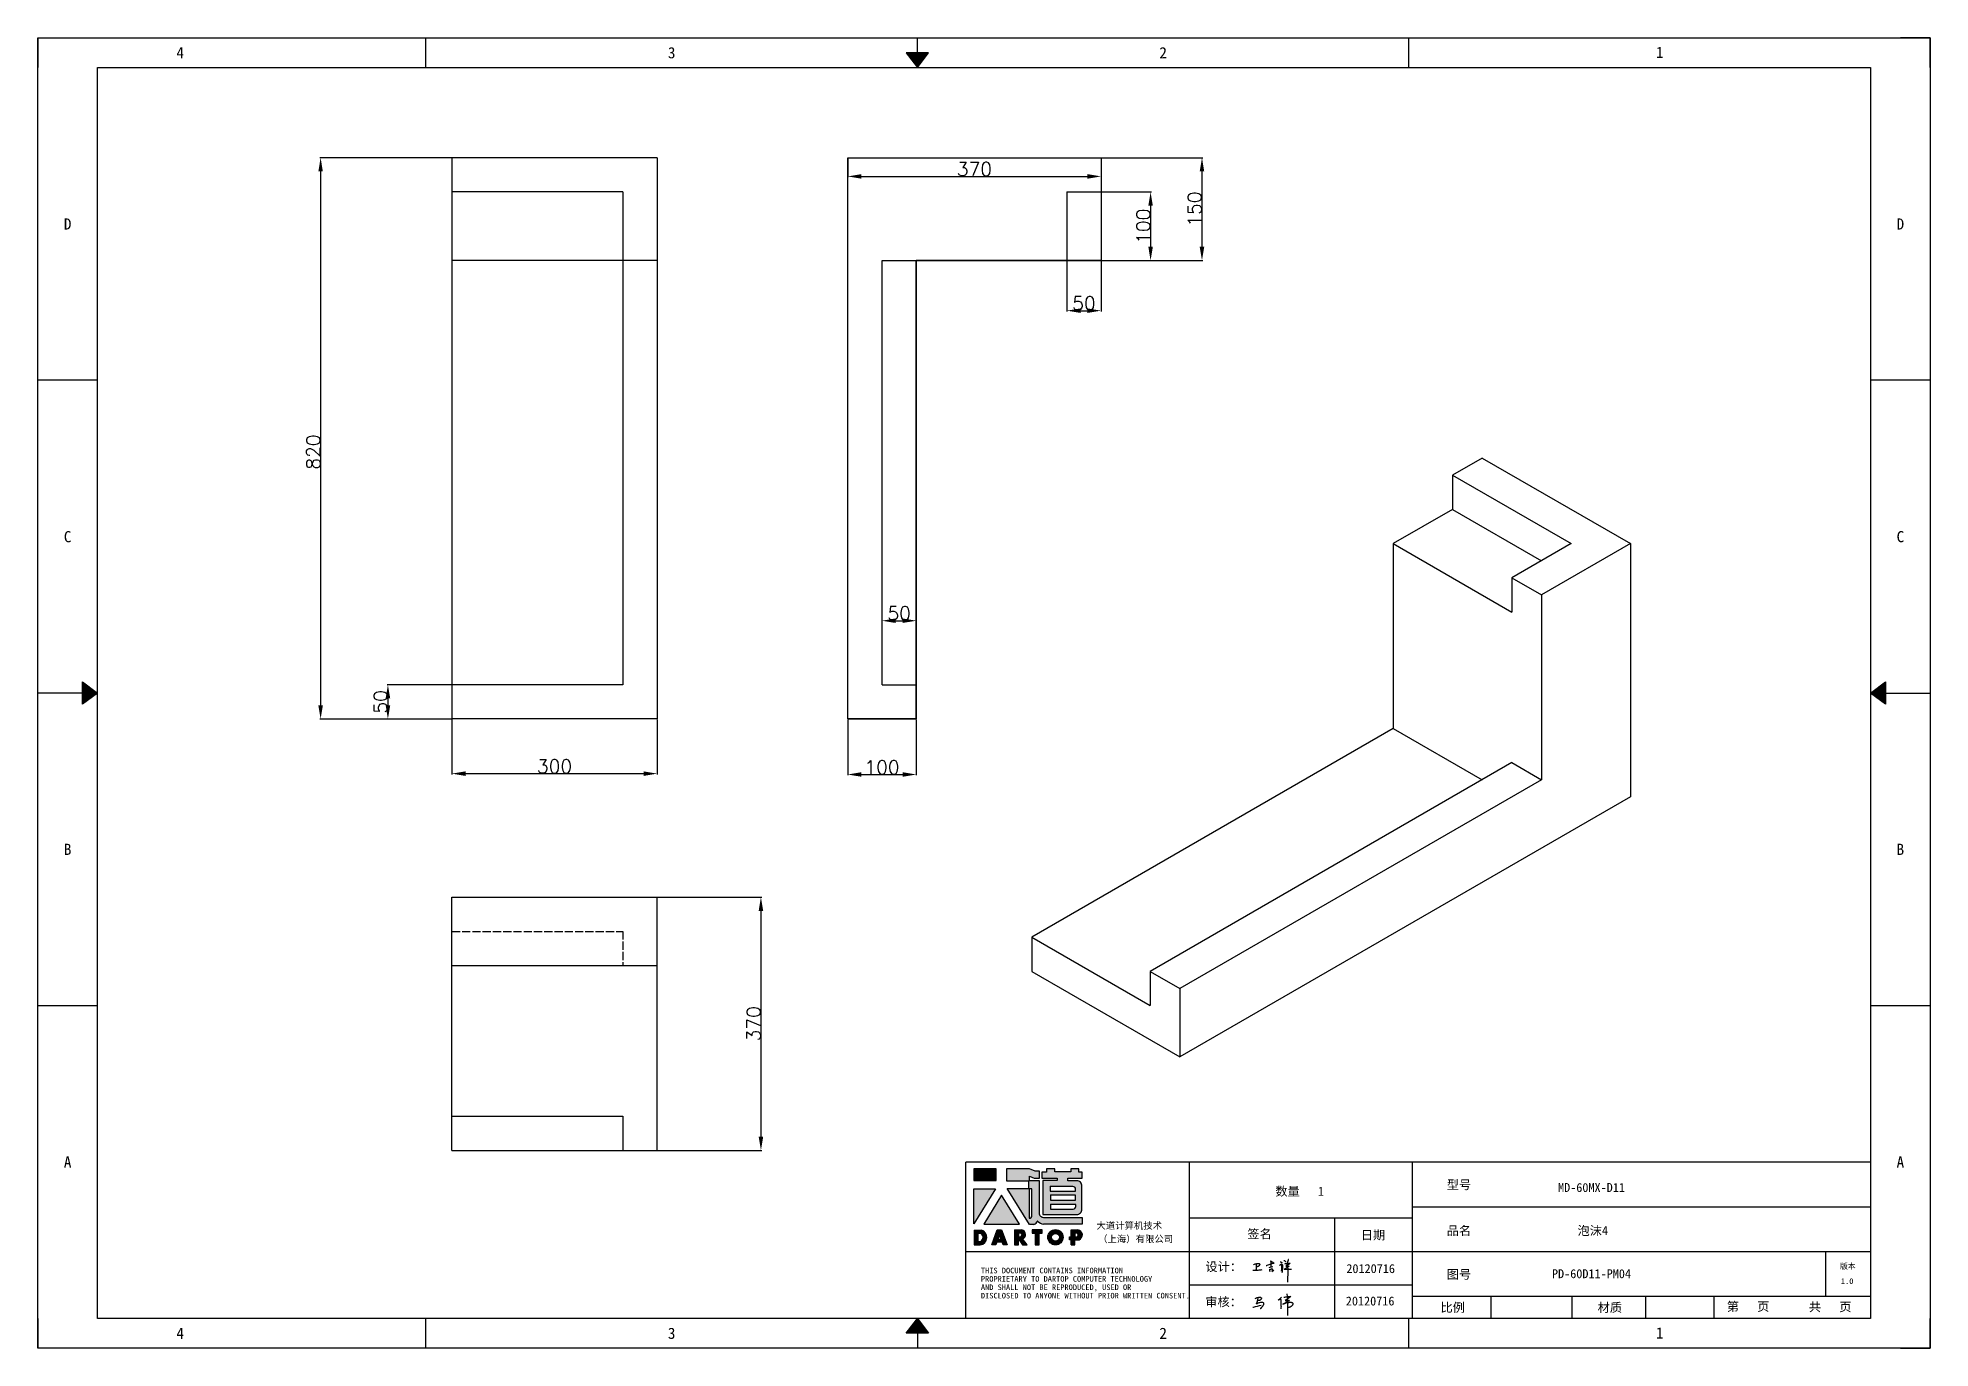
# Model space of a CAD drawing. Header units: millimetres. Extents: x -30327 to 34858, y 4015 to 75103.
# Drawn here: x 5674 to 8438, y 13072 to 14986 of the extents above; entities that cross this region are included whole.
import ezdxf
from ezdxf.enums import TextEntityAlignment as Align

# ---------------------------------------------------------------- set-up
doc = ezdxf.new("R2010")
doc.units = ezdxf.units.MM
doc.linetypes.add('ACAD_ISO02W100', pattern=[15, 12, -3])
doc.linetypes.add('DOT', pattern=[0.25, 0, -0.25])
for name, color, linetype in [('3', 3, 'ACAD_ISO02W100'), ('4', 7, 'Continuous'), ('print', 30, 'Continuous'), ('yellow', 2, 'Continuous')]:
    doc.layers.add(name, color=color, linetype=linetype)
doc.styles.add('Dartop', font='')
doc.styles.add('hzHT', font='simhei.ttf')
doc.styles.get("Standard").update_dxf_attribs({"font": 'txt', "bigfont": 'gbcbig.shx'})
doc.styles.get('Dartop').set_extended_font_data('FangSong_GB2312')
doc.dimstyles.new('ISO-25', dxfattribs={"dimtxt": 20, "dimasz": 20, "dimexe": 1.25, "dimexo": 0.625, "dimtad": 1, "dimtxsty": 'Standard', "dimcen": 2.5, "dimadec": 0, "dimazin": 0, "dimtfac": 1, "dimtmove": 0, "dimatfit": 3, "dimfxl": 0, "dimarcsym": 0})

msp = doc.modelspace()

# ---------------------------------------------------------------- texts
at = {"color": 0}
for s, height, style, p in [('4', 16.3167, 'Dartop', (5881.4876, 14964.3825)), ('3', 16.3167, 'Dartop', (6599.4207, 14964.3825)), ('2', 16.3167, 'Dartop', (7317.3538, 14964.3825)), ('1', 16.3167, 'Dartop', (8042.7244, 14964.9)), ('D', 16.3167, 'Dartop', (5717.0584, 14714.1937)), ('D', 16.3167, 'Dartop', (8394.2535, 14714.1937)), ('C', 16.3167, 'Dartop', (5717.0584, 14257.3272)), ('C', 16.3167, 'Dartop', (8394.2535, 14257.3272)), ('B', 16.3167, 'Dartop', (5717.0584, 13800.4607)), ('B', 16.3167, 'Dartop', (8394.2535, 13800.4607)), ('A', 16.3167, 'Dartop', (5717.0584, 13343.5942)), ('A', 16.3167, 'Dartop', (8394.2535, 13343.5942)), ('数量   1', 13.05333, 'hzHT', (7516.8378, 13300.8056)), ('型号', 13.05333, 'hzHT', (7749.4827, 13310.3909)), ('MD-60MX-D11', 13.053329, 'hzHT', (7943.0548, 13306.3883)), ('签名', 13.05333, 'hzHT', (7458.2017, 13238.5982)), ('日期', 13.05333, 'hzHT', (7623.8329, 13236.9918)), ('品名', 13.05333, 'hzHT', (7749.4827, 13243.3805)), ('泡沫4', 13.05333, 'hzHT', (7944.8796, 13243.3805)), ('20120716', 13.05333, 'hzHT', (7620.4827, 13187.918)), ('图号', 13.05333, 'hzHT', (7749.4827, 13179.5776)), ('PD-60D11-PM04', 13.053329, 'hzHT', (7943.0548, 13180.4293)), ('版本', 8.15833, 'hzHT', (8317.4804, 13191.4022)), ('1.0', 8.15833, 'Dartop', (8316.4991, 13169.5988)), ('20120716', 13.05333, 'hzHT', (7619.7053, 13140.554)), ('比例', 13.05333, 'hzHT', (7740.381, 13131.1378)), ('材质', 13.05333, 'hzHT', (7969.8806, 13131.1378)), ('第   页', 13.05333, 'hzHT', (8171.8059, 13132.4916)), ('共   页', 13.05333, 'hzHT', (8291.7119, 13132.0163)), ('4', 16.3167, 'Dartop', (5881.4876, 13093.4054)), ('3', 16.3167, 'Dartop', (6599.4207, 13093.4054)), ('2', 16.3167, 'Dartop', (7317.3538, 13093.4054)), ('1', 16.3167, 'Dartop', (8042.7244, 13093.9229))]:
    msp.add_text(s, height=height, dxfattribs=dict(at, style=style)).set_placement(p, align=Align.MIDDLE_CENTER)
at = {"color": 0, "style": 'hzHT'}
for s, height, p in [('THIS DOCUMENT CONTAINS INFORMATION', 8.158331, (7051.1186, 13180.9993)), ('设计：', 13.05333, (7379.1267, 13184.2136)), ('AND SHALL NOT BE REPRODUCED, USED OR', 8.158331, (7051.1186, 13156.5243)), ('PROPRIETARY TO DARTOP COMPUTER TECHNOLOGY', 8.158331, (7051.1186, 13168.7618)), ('DISCLOSED TO ANYONE WITHOUT PRIOR WRITTEN CONSENT.', 8.158331, (7051.1186, 13144.2868)), ('审核：', 13.05333, (7378.9325, 13132.8115))]:
    msp.add_text(s, height=height, dxfattribs=at).set_placement(p)
at = {"layer": '4', "color": 0, "style": 'hzHT'}
for s, p in [('大道计算机技术', (7219.8552, 13245.799)), ('（上海）有限公司', (7222.3186, 13226.2868))]:
    msp.add_text(s, height=9.79, dxfattribs=at).set_placement(p)

# ---------------------------------------------------------------- blocks, each defined once
blk = doc.blocks.new('*D854')
at = {"layer": 'Defpoints', "color": 0, "transparency": 16777216}
for p in [(6578.3, 13730.6), (6578.3, 13360.6), (6729.8, 13360.6)]:
    blk.add_point(p, dxfattribs=at)
at = {"layer": 'yellow', "color": 0, "lineweight": -2, "transparency": 16777216}
for p, q in [((6578.9, 13730.6), (6731, 13730.6)), ((6729.8, 13710.6), (6729.8, 13380.6)), ((6578.9, 13360.6), (6731, 13360.6))]:
    blk.add_line(p, q, dxfattribs=at)
at = {"layer": 'yellow', "color": 0, "transparency": 16777216}
for points in [[(6726.5, 13710.6), (6733.1, 13710.6), (6729.8, 13730.6)], [(6726.5, 13380.6), (6733.1, 13380.6), (6729.8, 13360.6)]]:
    blk.add_solid(points, dxfattribs=at)
at = {"layer": 'yellow', "color": 0, "transparency": 16777216, "insert": (6719.2, 13545.6), "char_height": 20, "attachment_point": 5, "rotation": 90}
blk.add_mtext('370', dxfattribs=at)
blk = doc.blocks.new('*D855')
at = {"layer": 'Defpoints', "color": 0, "transparency": 16777216}
for p in [(6278.3, 14810.9), (6086.6, 13990.9), (6278.3, 13990.9)]:
    blk.add_point(p, dxfattribs=at)
at = {"layer": 'yellow', "color": 0, "lineweight": -2, "transparency": 16777216}
for p, q in [((6277.6, 14810.9), (6085.3, 14810.9)), ((6086.6, 14790.9), (6086.6, 14010.9)), ((6277.6, 13990.9), (6085.3, 13990.9))]:
    blk.add_line(p, q, dxfattribs=at)
at = {"layer": 'yellow', "color": 0, "transparency": 16777216}
for points in [[(6083.3, 14790.9), (6089.9, 14790.9), (6086.6, 14810.9)], [(6083.3, 14010.9), (6089.9, 14010.9), (6086.6, 13990.9)]]:
    blk.add_solid(points, dxfattribs=at)
at = {"layer": 'yellow', "color": 0, "transparency": 16777216, "insert": (6076, 14380.9), "char_height": 20, "attachment_point": 5, "rotation": 90}
blk.add_mtext('820', dxfattribs=at)
blk = doc.blocks.new('*D856')
at = {"layer": 'Defpoints', "color": 0, "transparency": 16777216}
for p in [(6278.3, 13990.9), (6578.3, 13990.9), (6578.3, 13911.1)]:
    blk.add_point(p, dxfattribs=at)
at = {"layer": 'yellow', "color": 0, "lineweight": -2, "transparency": 16777216}
for p, q in [((6278.3, 13990.3), (6278.3, 13909.8)), ((6578.3, 13990.3), (6578.3, 13909.8)), ((6298.3, 13911.1), (6558.3, 13911.1))]:
    blk.add_line(p, q, dxfattribs=at)
at = {"layer": 'yellow', "color": 0, "transparency": 16777216}
for points in [[(6298.3, 13914.4), (6298.3, 13907.7), (6278.3, 13911.1)], [(6558.3, 13914.4), (6558.3, 13907.7), (6578.3, 13911.1)]]:
    blk.add_solid(points, dxfattribs=at)
at = {"layer": 'yellow', "color": 0, "transparency": 16777216, "insert": (6428.3, 13921.7), "char_height": 20, "attachment_point": 5}
blk.add_mtext('300', dxfattribs=at)
blk = doc.blocks.new('*D857')
at = {"layer": 'Defpoints', "color": 0, "transparency": 16777216}
for p in [(6278.3, 14040.9), (6184.9, 13990.9), (6278.3, 13990.9)]:
    blk.add_point(p, dxfattribs=at)
at = {"layer": 'yellow', "color": 0, "lineweight": -2, "transparency": 16777216}
for p, q in [((6277.6, 14040.9), (6183.7, 14040.9)), ((6184.9, 14020.9), (6184.9, 14010.9)), ((6277.6, 13990.9), (6183.7, 13990.9))]:
    blk.add_line(p, q, dxfattribs=at)
at = {"layer": 'yellow', "color": 0, "transparency": 16777216}
for points in [[(6181.6, 14020.9), (6188.3, 14020.9), (6184.9, 14040.9)], [(6181.6, 14010.9), (6188.3, 14010.9), (6184.9, 13990.9)]]:
    blk.add_solid(points, dxfattribs=at)
at = {"layer": 'yellow', "color": 0, "transparency": 16777216, "insert": (6174.3, 14015.9), "char_height": 20, "attachment_point": 5, "rotation": 90}
blk.add_mtext('50', dxfattribs=at)
blk = doc.blocks.new('*D858')
at = {"layer": 'Defpoints', "color": 0, "transparency": 16777216}
for p in [(6856.7, 13990.9), (6956.7, 13990.9), (6956.7, 13909.8)]:
    blk.add_point(p, dxfattribs=at)
at = {"layer": 'yellow', "color": 0, "lineweight": -2, "transparency": 16777216}
for p, q in [((6856.7, 13990.3), (6856.7, 13908.6)), ((6956.7, 13990.3), (6956.7, 13908.6)), ((6876.7, 13909.8), (6936.7, 13909.8))]:
    blk.add_line(p, q, dxfattribs=at)
at = {"layer": 'yellow', "color": 0, "transparency": 16777216}
for points in [[(6876.7, 13913.2), (6876.7, 13906.5), (6856.7, 13909.8)], [(6936.7, 13913.2), (6936.7, 13906.5), (6956.7, 13909.8)]]:
    blk.add_solid(points, dxfattribs=at)
at = {"layer": 'yellow', "color": 0, "transparency": 16777216, "insert": (6906.7, 13920.4), "char_height": 20, "attachment_point": 5}
blk.add_mtext('100', dxfattribs=at)
blk = doc.blocks.new('*D859')
at = {"layer": 'Defpoints', "color": 0, "transparency": 16777216}
for p in [(6956.7, 14134.5), (6906.7, 14040.9), (6956.7, 14040.9)]:
    blk.add_point(p, dxfattribs=at)
at = {"layer": 'yellow', "color": 0, "lineweight": -2, "transparency": 16777216}
for p, q in [((6906.7, 14041.5), (6906.7, 14135.7)), ((6926.7, 14134.5), (6936.7, 14134.5)), ((6956.7, 14041.5), (6956.7, 14135.7))]:
    blk.add_line(p, q, dxfattribs=at)
at = {"layer": 'yellow', "color": 0, "transparency": 16777216}
for points in [[(6926.7, 14137.8), (6926.7, 14131.2), (6906.7, 14134.5)], [(6936.7, 14137.8), (6936.7, 14131.2), (6956.7, 14134.5)]]:
    blk.add_solid(points, dxfattribs=at)
at = {"layer": 'yellow', "color": 0, "transparency": 16777216, "insert": (6931.7, 14145.1), "char_height": 20, "attachment_point": 5}
blk.add_mtext('50', dxfattribs=at)
blk = doc.blocks.new('*D860')
at = {"layer": 'Defpoints', "color": 0, "transparency": 16777216}
for p in [(6856.7, 14810.9), (7226.7, 14810.9), (7226.7, 14783.7)]:
    blk.add_point(p, dxfattribs=at)
at = {"layer": 'yellow', "color": 0, "lineweight": -2, "transparency": 16777216}
for p, q in [((6856.7, 14810.3), (6856.7, 14782.4)), ((7226.7, 14810.3), (7226.7, 14782.4)), ((6876.7, 14783.7), (7206.7, 14783.7))]:
    blk.add_line(p, q, dxfattribs=at)
at = {"layer": 'yellow', "color": 0, "transparency": 16777216}
for points in [[(6876.7, 14787), (6876.7, 14780.3), (6856.7, 14783.7)], [(7206.7, 14787), (7206.7, 14780.3), (7226.7, 14783.7)]]:
    blk.add_solid(points, dxfattribs=at)
at = {"layer": 'yellow', "color": 0, "transparency": 16777216, "insert": (7041.7, 14794.3), "char_height": 20, "attachment_point": 5}
blk.add_mtext('370', dxfattribs=at)
blk = doc.blocks.new('*D861')
at = {"layer": 'Defpoints', "color": 0, "transparency": 16777216}
for p in [(7226.7, 14760.9), (7226.7, 14660.9), (7299, 14660.9)]:
    blk.add_point(p, dxfattribs=at)
at = {"layer": 'yellow', "color": 0, "lineweight": -2, "transparency": 16777216}
for p, q in [((7227.3, 14760.9), (7300.2, 14760.9)), ((7299, 14740.9), (7299, 14680.9)), ((7227.3, 14660.9), (7300.2, 14660.9))]:
    blk.add_line(p, q, dxfattribs=at)
at = {"layer": 'yellow', "color": 0, "transparency": 16777216}
for points in [[(7295.7, 14740.9), (7302.3, 14740.9), (7299, 14760.9)], [(7295.7, 14680.9), (7302.3, 14680.9), (7299, 14660.9)]]:
    blk.add_solid(points, dxfattribs=at)
at = {"layer": 'yellow', "color": 0, "transparency": 16777216, "insert": (7288.4, 14710.9), "char_height": 20, "attachment_point": 5, "rotation": 90}
blk.add_mtext('100', dxfattribs=at)
blk = doc.blocks.new('*D862')
at = {"layer": 'Defpoints', "color": 0, "transparency": 16777216}
for p in [(7176.7, 14660.9), (7226.7, 14660.9), (7226.7, 14587.5)]:
    blk.add_point(p, dxfattribs=at)
at = {"layer": 'yellow', "color": 0, "lineweight": -2, "transparency": 16777216}
for p, q in [((7176.7, 14660.3), (7176.7, 14586.3)), ((7226.7, 14660.3), (7226.7, 14586.3)), ((7196.7, 14587.5), (7206.7, 14587.5))]:
    blk.add_line(p, q, dxfattribs=at)
at = {"layer": 'yellow', "color": 0, "transparency": 16777216}
for points in [[(7196.7, 14590.8), (7196.7, 14584.2), (7176.7, 14587.5)], [(7206.7, 14590.8), (7206.7, 14584.2), (7226.7, 14587.5)]]:
    blk.add_solid(points, dxfattribs=at)
at = {"layer": 'yellow', "color": 0, "transparency": 16777216, "insert": (7201.7, 14598.1), "char_height": 20, "attachment_point": 5}
blk.add_mtext('50', dxfattribs=at)
blk = doc.blocks.new('*D863')
at = {"layer": 'Defpoints', "color": 0, "transparency": 16777216}
for p in [(7226.7, 14810.9), (7226.7, 14660.9), (7374.1, 14660.9)]:
    blk.add_point(p, dxfattribs=at)
at = {"layer": 'yellow', "color": 0, "lineweight": -2, "transparency": 16777216}
for p, q in [((7227.3, 14810.9), (7375.3, 14810.9)), ((7374.1, 14790.9), (7374.1, 14680.9)), ((7227.3, 14660.9), (7375.3, 14660.9))]:
    blk.add_line(p, q, dxfattribs=at)
at = {"layer": 'yellow', "color": 0, "transparency": 16777216}
for points in [[(7370.7, 14790.9), (7377.4, 14790.9), (7374.1, 14810.9)], [(7370.7, 14680.9), (7377.4, 14680.9), (7374.1, 14660.9)]]:
    blk.add_solid(points, dxfattribs=at)
at = {"layer": 'yellow', "color": 0, "transparency": 16777216, "insert": (7363.4, 14735.9), "char_height": 20, "attachment_point": 5, "rotation": 90}
blk.add_mtext('150', dxfattribs=at)
blk = doc.blocks.new('*U748')
at = {"color": 254, "linetype": 'Continuous', "extrusion": (0, 0, -1)}
for points in [[(-17, 0.333), (-16.812, 0.25), (-17, 0.5)], [(-17, 0.333), (-17.188, 0.25), (-16.812, 0.25)], [(-17, 0.333), (-17, 0.5), (-17.188, 0.25)]]:
    blk.add_solid(points, dxfattribs=at)
blk = doc.blocks.new('*U747')
at = {"color": 254, "linetype": 'Continuous', "extrusion": (0, 0, -1)}
for points in [[(-33.167, 11), (-33, 11), (-33.25, 11.188)], [(-33.167, 11), (-33.25, 11.188), (-33.25, 10.812)], [(-33.167, 11), (-33.25, 10.812), (-33, 11)]]:
    blk.add_solid(points, dxfattribs=at)
blk = doc.blocks.new('*U749')
at = {"color": 254, "linetype": 'Continuous'}
for points in [[(17, 21.667), (17.188, 21.75), (16.812, 21.75)], [(17, 21.667), (16.812, 21.75), (17, 21.5)], [(17, 21.667), (17, 21.5), (17.188, 21.75)]]:
    blk.add_solid(points, dxfattribs=at)
blk = doc.blocks.new('*U746')
at = {"color": 254, "linetype": 'Continuous', "extrusion": (0, 0, -1)}
for points in [[(-0.833, 11), (-0.75, 10.812), (-0.75, 11.188)], [(-0.833, 11), (-0.75, 11.188), (-1, 11)], [(-0.833, 11), (-1, 11), (-0.75, 10.812)]]:
    blk.add_solid(points, dxfattribs=at)
blk = doc.blocks.new('dadao')
for p, q in [((48, 19.2), (44.9, 10.4)), ((44.9, 10.4), (51.2, 10.4)), ((51.2, 10.4), (48, 19.2))]:
    blk.add_line(p, q)
for points in [[(41.8, 121.6), (41.8, 143.7), (-0.4, 143.7), (-0.4, 121.6), (41.8, 121.6)], [(104.8, 122), (104.8, 130.3), (114.1, 126.3), (124.2, 126.3), (124.2, 139.6), (115.9, 139.6), (105.1, 143.9), (61.5, 143.9)], [(61.7, 144), (61.7, 121.3), (103.9, 121.3)], [(113.4, 38.7), (105.1, 38.7), (63, 106.5), (103.9, 106.5), (103.9, 120.9), (103.9, 121.3)], [(109.7, 53.6), (109.7, 106.2), (104.3, 106.2), (104.3, 50.4), (106.6, 50.4)], [(144.6, 94.4), (144.6, 84.8), (192, 84.8), (192, 94.1), (144.9, 94.1)], [(120.2, 45), (119.5, 45), (119.5, 44.6)], [(0, 28), (0, 0), (11.8, 0)], [(0.1, 28), (14, 28)], [(7.1, 21.8), (7.1, 6.1), (12, 6.1)], [(7.1, 21.8), (11.4, 21.8)], [(76.8, 28.2), (76.8, 0), (84.1, 0), (84.1, 11.1), (91.6, -0.1), (100.3, -0.1), (91.7, 11.1)], [(76.8, 28.2), (90.6, 28.2)], [(84, 22.7), (84, 15.3), (87.2, 15.3)], [(84, 22.7), (87.3, 22.7)], [(183.7, 0), (183.7, 9.6), (180.6, 9.6), (180.6, 14.9), (183.8, 14.9), (183.8, 28.1), (196.1, 28.1), (196.5, 28.1)], [(183.7, 0), (190.9, 0), (190.9, 9.6), (198.8, 9.6)], [(194.9, 22.3), (190.8, 22.3), (190.8, 15), (194.4, 15)]]:
    blk.add_lwpolyline(points)
blk.add_lwpolyline([(137.1, 144.2), (137.1, 137.9), (128.3, 137.9), (128.3, 126.5), (157.3, 126.5), (157.3, 121.5), (130.3, 121.5), (130.3, 57.5), (194.4, 57.5, 0.414214), (204.4, 67.5), (204.4, 111.3, 0.414214), (194.4, 121.3), (177.5, 121.3), (177.5, 126.3), (204.7, 126.3), (204.7, 137.7), (198.2, 137.7), (198.2, 143.9), (183.3, 143.9), (183.3, 138), (153, 138), (153, 144.2), (137.1, 144.2)], format="xyb", close=True)
for points in [[(104.8, 122), (123.4, 122), (123.4, 60, 0.414214), (131.4, 52), (204.8, 52), (204.8, 39.1), (131.7, 39.1)], [(144.3, 110.8), (144.3, 101.8), (192.3, 101.8), (192.3, 105.5, 0.414214), (187.3, 110.5), (144.3, 110.5)], [(144.6, 77), (144.6, 67.5), (187.6, 67.5, 0.414214), (192.6, 72.5), (192.6, 76.4), (144.6, 76.4)]]:
    blk.add_lwpolyline(points, format="xyb")
for points in [[(-0.3, 106.2), (40.4, 106.2), (-0.3, 39.7), (-0.3, 106.2)], [(51.7, 94.1), (18.4, 39.3), (86.2, 39.3)], [(43.8, 28.2), (51.8, 28.2), (62.6, -0.1), (55, -0.1), (53.2, 5), (42.9, 5), (41.1, 0), (33.6, 0)], [(110, 28.1), (110, 21.9), (116, 21.9), (116, -0.1), (123.2, -0.1), (123.2, 22), (129.2, 22), (129.2, 28.1), (110, 28.1)]]:
    blk.add_lwpolyline(points, close=True)
for radius in [14.5, 7.44]:
    blk.add_circle((154.2, 14.2), radius)
for centre, radius, start, end in [((99.2, 60.7), 12.6, 305.6399, 325.969), ((111.6, 46.7), 8.19, 282.9811, 347.6627), ((136, 61.7), 22.9, 226.7358, 259.3209), ((8.5, 13.9), 8.49, 294.2143, 69.7177), ((9.6, 14.2), 14.4, 278.6604, 72.3203), ((86.4, 19), 3.8, 282.527, 76.7196), ((88.6, 19.4), 8.95, 290.6073, 77.2124), ((193.7, 18.7), 3.8, 280.9891, 72.5513), ((195.7, 18.6), 9.51, 288.8959, 85.2442)]:
    blk.add_arc(centre, radius, start, end)
blk = doc.blocks.new('h')
for p, q in [((20768.1, -2360.9), (20773, -2359.1)), ((20769.5, -2366.9), (20769.8, -2370.6)), ((20769.8, -2370.6), (20770.9, -2378)), ((20770.9, -2378), (20771.5, -2370.6)), ((20772.4, -2369.3), (20774.9, -2367.8)), ((20773, -2359.1), (20784.1, -2355.2)), ((20773.3, -2331.8), (20775.3, -2338.7)), ((20789.1, -2340.9), (20773.5, -2331.9)), ((20775.3, -2338.7), (20775.6, -2351.2)), ((20775.6, -2351.2), (20775.5, -2357.3)), ((20782.2, -2369.2), (20780, -2377.1)), ((20780, -2377.1), (20788.3, -2371.3)), ((20780.1, -2366.4), (20780.8, -2366.4)), ((20781.9, -2367.4), (20782.2, -2369.2)), ((20845.7, -2343.5), (20848.4, -2353)), ((20848.9, -2370.3), (20847.9, -2424)), ((20848.4, -2353), (20848.9, -2370.3))]:
    blk.add_line(p, q)
for points in [[(20696.6, -2372.4, 0.002073), (20710.6, -2371.9, 0.016137), (20719.6, -2371.3, 0.008314), (20736.9, -2369.3)], [(20699.1, -2348.2, -0.029745), (20704.6, -2345.4, -0.046842), (20708.4, -2344.2, -0.00919), (20714.3, -2343, -0.018517), (20717.2, -2342.5, -0.037841), (20720.3, -2342.4, -0.039541), (20723.2, -2342.8, -0.149785), (20726, -2344.3, -0.204935), (20726.9, -2346.6, -0.074872), (20726.5, -2348.3, -0.061615), (20725.6, -2350.3, -0.034204), (20723.8, -2352.6, -0.045776), (20722.3, -2354.1, -0.054985), (20720.4, -2355.3, -0.036348), (20717.3, -2356.5, -0.067752), (20715.7, -2356.8, -0.043553), (20713.2, -2356.7)], [(20755, -2351.9, -0.024077), (20759.9, -2350.1, -0.013147), (20768.7, -2346.5, -0.00522), (20775.4, -2344.1, -0.018517), (20777.3, -2343.4, -0.008274), (20786.3, -2341, -0.039541), (20788.3, -2340.8, -0.079216), (20789.4, -2341, -0.204935)], [(20813.5, -2350.1, 0.007348), (20815.9, -2348.7, 0.008421), (20818, -2347.3, 0.009459), (20819.7, -2346.2, -0.016325), (20820.7, -2345.5, -0.173771), (20821.8, -2345.3, -0.085159), (20823.9, -2346, -0.125883), (20826, -2347.9, -0.160659), (20826.6, -2350.1, -0.010447), (20826.5, -2352.3, -0.008247), (20826.2, -2355.1, -0.002698), (20825.3, -2374, 0.001562), (20823.9, -2383.7, 0.016137)], [(20816.8, -2335, -0.053561), (20819.6, -2336.1, -0.075272), (20821.3, -2337.3, -0.005295), (20822.5, -2338.5, -0.009337), (20823.1, -2339.1, -0.026146), (20823.7, -2339.8, -0.016644), (20824.5, -2340.9)], [(20832.1, -2329.2, -0.053561), (20834.9, -2330.3, -0.075272), (20836.7, -2331.5, -0.005295), (20837.8, -2332.6, -0.009337), (20838.5, -2333.3, -0.026146), (20839, -2334, -0.016644), (20839.8, -2335.1)], [(20836, -2343.7, -0.02797), (20842.1, -2342.6, -0.048868), (20845.6, -2342.2, -0.00919), (20851.1, -2341.4, -0.018517), (20853.9, -2341.1, -0.037841), (20856.7, -2341.2, -0.039541), (20859.4, -2341.6, -0.018282), (20840.6, -2354.7, -0.000937)], [(20847.6, -2340.2, 0.021784), (20849.6, -2335.9, 0.028296), (20850.8, -2332.4, 0.008136), (20851.9, -2328.2, 0.028913), (20852.2, -2327, 0.08193), (20852.1, -2325.9, 0.075058), (20851.7, -2324.7, 0.275043)]]:
    blk.add_lwpolyline(points, format="xyb")
for points in [[(20711.3, -2343.5), (20711.3, -2343.5), (20711.5, -2355.8), (20710.7, -2368), (20710.6, -2371.9)], [(20821.5, -2350.6), (20822.4, -2359.2), (20822.2, -2364.9), (20821.7, -2369), (20821.3, -2376.3), (20823.6, -2368.5), (20827.2, -2366.3), (20829.5, -2366.3)], [(20840.6, -2354.7), (20850, -2354.7), (20855, -2354.3), (20845.9, -2361.1), (20840.5, -2364), (20833, -2367.5), (20863.2, -2367.4), (20865.9, -2367.3)]]:
    blk.add_lwpolyline(points)
for centre, radius, start, end in [((20773.7, -2371.2), 2.3, 121.9907, 163.60158), ((20787.5, -2406), 40.3, 100.61827, 108.24823), ((20780.8, -2367.6), 1.15, 9.4675, 90)]:
    blk.add_arc(centre, radius, start, end)

# ---------------------------------------------------------------- dimensions: what is measured, and where the dimension line sits
at = {"layer": 'yellow', "color": 0}
dim = msp.add_linear_dim(base=(6086.5986, 13990.9214), p1=(6278.2624, 14810.9214), p2=(6278.2624, 13990.9214), angle=270, dimstyle='ISO-25', dxfattribs=at)
dim.commit()
dim.dimension.update_dxf_attribs({"geometry": '*D855', "text_midpoint": (6086.5986, 14380.9214), "dimtype": 160})
for base, p1, p2, picture, middle in [((7226.676, 14783.6705), (6856.676, 14810.9214), (7226.676, 14810.9214), '*D860', (7041.676, 14794.2955)), ((7226.676, 14587.5094), (7176.676, 14660.9214), (7226.676, 14660.9214), '*D862', (7201.676, 14598.1344)), ((6956.676, 14134.4956), (6906.676, 14040.9214), (6956.676, 14040.9214), '*D859', (6931.676, 14145.1206)), ((6578.2624, 13911.0744), (6278.2624, 13990.9214), (6578.2624, 13990.9214), '*D856', (6428.2624, 13921.6994)), ((6956.676, 13909.8244), (6856.676, 13990.9214), (6956.676, 13990.9214), '*D858', (6906.676, 13920.4494))]:
    dim = msp.add_linear_dim(base=base, p1=p1, p2=p2, dimstyle='ISO-25', dxfattribs=at)
    dim.commit()
    dim.dimension.update_dxf_attribs({"geometry": picture, "text_midpoint": middle})
for base, p1, p2, angle, picture, middle in [((7374.0742, 14660.9214), (7226.676, 14810.9214), (7226.676, 14660.9214), 270, '*D863', (7363.4492, 14735.9214)), ((7298.9953, 14660.9214), (7226.676, 14760.9214), (7226.676, 14660.9214), 270, '*D861', (7288.3703, 14710.9214)), ((6184.9319, 13990.9214), (6278.2624, 14040.9214), (6278.2624, 13990.9214), 270, '*D857', (6174.3069, 14015.9214)), ((6729.7882, 13360.581), (6578.2624, 13730.581), (6578.2624, 13360.581), 90, '*D854', (6719.1632, 13545.581))]:
    dim = msp.add_linear_dim(base=base, p1=p1, p2=p2, angle=angle, dimstyle='ISO-25', dxfattribs=at)
    dim.commit()
    dim.dimension.update_dxf_attribs({"geometry": picture, "text_midpoint": middle})

# ---------------------------------------------------------------- hatches: boundary and pattern name
for points in [[(7073.3317, 13333.4895), (7040.7861, 13333.4895), (7040.7861, 13316.4856), (7073.3317, 13316.4856)], [(7072.2839, 13304.5885), (7040.8733, 13304.5885), (7040.8733, 13253.3034)], [(7080.991, 13295.2816), (7055.314, 13252.9618), (7107.5987, 13252.9618)], [(7140.7974, 13244.3027), (7125.9383, 13244.3027), (7125.9383, 13239.5886), (7130.5745, 13239.5886), (7130.5745, 13222.6009), (7136.1253, 13222.6009), (7136.1253, 13239.5998), (7140.7974, 13239.5998)]]:
    msp.add_hatch(color=0).paths.add_polyline_path(points)
h = msp.add_hatch(color=0)
h.paths.add_polyline_path([(7121.9683, 13323.1555), (7129.1512, 13320.0524), (7136.9169, 13320.0524), (7136.9169, 13330.3305), (7130.5102, 13330.3305), (7122.1626, 13333.6272), (7088.71, 13333.6272), (7088.71, 13316.2446), (7121.2586, 13316.2446), (7121.2586, 13315.8931), (7121.2586, 13304.7831), (7089.6958, 13304.7831), (7122.1603, 13252.537), (7128.5889, 13252.537, 0.279374822), (7133.2818, 13257.1006), (7133.2818, 13257.3412), (7133.8488, 13257.3412, 0.143145365), (7142.6991, 13252.8373), (7199.1117, 13252.8373), (7199.1117, 13262.7459), (7142.4589, 13262.7459, -0.414213562), (7136.2882, 13268.9166), (7136.2882, 13316.7938), (7121.9683, 13316.7938)])
h.paths.add_polyline_path([(7121.5867, 13304.561), (7125.7227, 13304.5603), (7125.7227, 13264.0101, -0.088935736), (7123.3258, 13261.545), (7121.5722, 13261.545)], flags=16)
h = msp.add_hatch(color=0)
h.paths.add_polyline_path([(7199.0146, 13328.8915), (7193.9953, 13328.8915), (7193.9953, 13333.6663), (7182.5227, 13333.6663), (7182.5227, 13329.1302), (7159.1003, 13329.1302), (7159.1003, 13333.9049), (7146.8331, 13333.9049), (7146.8331, 13329.0418), (7140.0548, 13329.0418), (7140.0548, 13320.2395), (7162.4233, 13320.2395), (7162.4233, 13316.3463), (7141.5798, 13316.3463), (7141.5798, 13267.0556), (7191.0619, 13267.0556, 0.414213562), (7198.7752, 13274.7689), (7198.7752, 13308.5243, 0.414213562), (7191.0619, 13316.2377), (7177.9814, 13316.2377), (7177.9814, 13320.0577), (7199.0146, 13320.0577)])
h.paths.add_polyline_path([(7185.5973, 13307.8815, -0.414213562), (7189.454, 13304.0249), (7189.454, 13301.1964), (7152.4077, 13301.1964), (7152.4077, 13307.8815)], flags=16)
h.paths.add_polyline_path([(7189.2146, 13295.2277), (7189.2146, 13288.0652), (7152.647, 13288.0652), (7152.647, 13295.2277)], flags=16)
h.paths.add_polyline_path([(7189.6926, 13281.6191), (7189.6926, 13278.552, -0.414213562), (7185.8359, 13274.6954), (7152.647, 13274.6954), (7152.647, 13281.6191)], flags=16)
h = msp.add_hatch(color=0)
h.paths.add_polyline_path([(7051.8801, 13244.2253), (7041.1043, 13244.2253), (7041.1043, 13222.6654), (7050.1796, 13222.6654, 0.793015906)])
h.paths.add_polyline_path([(7050.3395, 13227.3869), (7046.5717, 13227.3869), (7046.5717, 13239.5038), (7049.9235, 13239.5038, -0.67136089)], flags=16)
h = msp.add_hatch(color=0)
h.paths.add_polyline_path([(7081.0721, 13244.4027), (7074.9224, 13244.4027), (7067.0137, 13222.6423), (7072.8391, 13222.6423), (7074.2096, 13226.4987), (7082.1015, 13226.4987), (7083.5018, 13222.5956), (7089.3738, 13222.5956)])
h.paths.add_polyline_path([(7080.5933, 13230.6555), (7075.704, 13230.6555), (7078.1039, 13237.4932)], flags=16)
h = msp.add_hatch(color=0)
h.paths.add_polyline_path([(7110.9644, 13244.3875), (7100.3661, 13244.3875), (7100.3661, 13222.6304), (7105.9667, 13222.6304), (7105.9667, 13231.2556), (7111.7232, 13222.5526), (7118.4908, 13222.5526), (7111.8657, 13231.2009, 0.744054942)])
h.paths.add_polyline_path([(7105.9154, 13234.4759), (7105.9154, 13240.1894), (7108.4188, 13240.1894, -0.796808968), (7108.3813, 13234.4759)], flags=16)
h = msp.add_hatch(color=0)
h.paths.add_polyline_path([(7148.8751, 13233.587, 1), (7171.2161, 13233.587, 1)])
h.paths.add_polyline_path([(7165.7843, 13233.587, -1), (7154.3069, 13233.587, -1)], flags=16)
h = msp.add_hatch(color=0)
h.paths.add_polyline_path([(7192.6448, 13244.3358), (7192.3242, 13244.3358), (7182.876, 13244.3358), (7182.876, 13234.1819), (7180.3691, 13234.1819), (7180.3691, 13230.0603), (7182.8355, 13230.0603), (7182.8355, 13222.6684), (7188.3512, 13222.6684), (7188.3512, 13230.0891), (7194.4118, 13230.0891, 0.812303812)])
h.paths.add_polyline_path([(7188.2693, 13234.21), (7188.2693, 13239.8895), (7191.4081, 13239.8895, -0.778213434), (7191.0876, 13234.21)], flags=16)

# ---------------------------------------------------------------- linework, layer by layer
at = {"color": 0, "linetype": 'DOT'}
for p, q in [((5673.5473, 14986.1381), (8394.2535, 14986.1381)), ((5673.5473, 13115.1609), (5673.5473, 14942.627)), ((8437.7646, 14942.627), (8437.7646, 13115.1609)), ((8394.2535, 13071.6498), (5673.5473, 13071.6498))]:
    msp.add_line(p, q, dxfattribs=at)
at = {"color": 0}
for p, q in [((5673.5473, 14986.1381), (5673.5473, 14942.627)), ((5673.5473, 14986.1381), (5673.5473, 14986.1381)), ((6240.4542, 14942.627), (6240.4542, 14986.1381)), ((6958.3873, 14964.3825), (6958.3873, 14986.1381)), ((7676.3204, 14942.627), (7676.3204, 14986.1381)), ((8437.7646, 14986.1381), (8394.2535, 14986.1381)), ((8437.7646, 14942.627), (8437.7646, 14986.1381)), ((5760.5695, 13115.1609), (5760.5695, 14942.627)), ((5760.5695, 14942.627), (8350.7424, 14942.627)), ((8350.7424, 14942.627), (8350.7424, 13115.1609)), ((6278.2624, 14810.9214), (6278.2624, 14274.4935)), ((6578.2624, 14810.9214), (6278.2624, 14810.9214)), ((6578.2624, 14810.9214), (6578.2624, 14274.4935)), ((6856.676, 14810.9214), (7130.3834, 14810.9214)), ((6856.676, 14274.4935), (6856.676, 14810.9214)), ((7065.3834, 14810.9214), (7226.676, 14810.9214)), ((7226.676, 14810.9214), (7226.676, 14660.9214)), ((6528.2624, 14760.9214), (6278.2624, 14760.9214)), ((6528.2624, 14760.9214), (6528.2624, 14274.4935)), ((7176.676, 14760.9214), (7176.676, 14660.9214)), ((7176.676, 14760.9214), (7226.676, 14760.9214)), ((6578.2624, 14660.9214), (6278.2624, 14660.9214)), ((6906.676, 14660.9214), (7130.3834, 14660.9214)), ((6906.676, 14274.4935), (6906.676, 14660.9214)), ((6956.676, 14274.4935), (6956.676, 14660.9214)), ((7065.3834, 14660.9214), (7226.676, 14660.9214)), ((5760.5695, 14485.7605), (5673.5473, 14485.7605)), ((8437.7646, 14485.7605), (8350.7424, 14485.7605)), ((6278.2624, 14274.4935), (6278.2624, 13990.9214)), ((6528.2624, 14274.4935), (6528.2624, 14040.9214)), ((6578.2624, 14274.4935), (6578.2624, 13990.9214)), ((6856.676, 13990.9214), (6856.676, 14274.4935)), ((6906.676, 14040.9214), (6906.676, 14274.4935)), ((6956.676, 13990.9214), (6956.676, 14274.4935)), ((5738.8139, 14028.8939), (5673.5473, 14028.8939)), ((6528.2624, 14040.9214), (6278.2624, 14040.9214)), ((6906.676, 14040.9214), (6956.676, 14040.9214)), ((8372.498, 14028.8939), (8437.7646, 14028.8939)), ((6578.2624, 13990.9214), (6278.2624, 13990.9214)), ((6856.676, 13990.9214), (6956.676, 13990.9214)), ((6278.2624, 13730.581), (6578.2624, 13730.581)), ((6278.2624, 13429.4379), (6278.2624, 13730.581)), ((6578.2624, 13429.4379), (6578.2624, 13730.581)), ((6278.2624, 13630.581), (6578.2624, 13630.581)), ((5760.5695, 13572.0274), (5673.5473, 13572.0274)), ((8437.7646, 13572.0274), (8350.7424, 13572.0274)), ((6278.2624, 13360.581), (6278.2624, 13474.4379)), ((6578.2624, 13360.581), (6578.2624, 13474.4379)), ((6278.2624, 13410.581), (6528.2624, 13410.581)), ((6528.2624, 13410.581), (6528.2624, 13360.581)), ((6278.2624, 13360.581), (6578.2624, 13360.581)), ((8350.7424, 13343.5942), (7029.0928, 13343.5942)), ((7029.0928, 13115.1609), (7029.0928, 13343.5942)), ((7355.4261, 13343.5942), (7355.4261, 13115.1609)), ((7681.7593, 13115.1609), (7681.7593, 13343.5942)), ((7681.7593, 13278.3275), (8350.7424, 13278.3275)), ((7355.4261, 13262.0109), (7681.7593, 13262.0109)), ((7567.5427, 13262.0109), (7567.5427, 13115.1609)), ((7029.0928, 13213.0609), (7355.4261, 13213.0609)), ((7355.4261, 13213.0609), (8350.7424, 13213.0609)), ((8285.4758, 13147.7942), (8285.4758, 13213.0609)), ((7355.4261, 13164.1109), (7681.7593, 13164.1109)), ((7681.7593, 13147.7942), (8350.7424, 13147.7942)), ((7796.5715, 13115.1609), (7796.5715, 13147.7942)), ((7914.893, 13115.1609), (7914.893, 13147.7942)), ((8022.458, 13115.1609), (8022.458, 13147.7942)), ((8122.3091, 13115.1609), (8122.3091, 13147.7942)), ((5673.5473, 13115.1609), (5673.5473, 13071.6498)), ((8350.7424, 13115.1609), (5760.5695, 13115.1609)), ((6240.4542, 13071.6498), (6240.4542, 13115.1609)), ((7676.3204, 13071.6498), (7676.3204, 13115.1609)), ((8437.7646, 13071.6498), (8437.7646, 13115.1609)), ((6958.3873, 13093.4054), (6958.3873, 13071.6498)), ((5673.5473, 13071.6498), (5673.5473, 13071.6498)), ((8394.2535, 13071.6498), (8437.7646, 13071.6498))]:
    msp.add_line(p, q, dxfattribs=at)
for p, q in [((7783.47, 14372.1571), (7740.1688, 14347.1571)), ((7740.1688, 14347.1571), (7913.3738, 14247.1571)), ((7740.1688, 14347.1571), (7740.1688, 14297.1571)), ((7783.47, 14372.1571), (7999.9764, 14247.1571)), ((7740.1688, 14297.1571), (7653.5662, 14247.1571)), ((7740.1688, 14297.1571), (7870.0726, 14222.1571)), ((7653.5662, 14247.1571), (7653.5662, 13977.1571)), ((7653.5662, 14247.1571), (7826.7713, 14147.1571)), ((7913.3738, 14247.1571), (7826.7713, 14197.1571)), ((7999.9764, 14247.1571), (7870.0726, 14172.1571)), ((7999.9764, 14247.1571), (7999.9764, 13877.1571)), ((7826.7713, 14197.1571), (7870.0726, 14172.1571)), ((7826.7713, 14197.1571), (7826.7713, 14147.1571)), ((7870.0726, 14172.1571), (7870.0726, 13902.1571)), ((7653.5662, 13977.1571), (7125.2907, 13672.1571)), ((7653.5662, 13977.1571), (7783.47, 13902.1571)), ((7826.7713, 13927.1571), (7298.4958, 13622.1571)), ((7826.7713, 13927.1571), (7870.0726, 13902.1571)), ((7870.0726, 13902.1571), (7341.7971, 13597.1571)), ((7999.9764, 13877.1571), (7341.7971, 13497.1571)), ((7125.2907, 13672.1571), (7125.2907, 13622.1571)), ((7125.2907, 13672.1571), (7298.4958, 13572.1571)), ((7125.2907, 13622.1571), (7341.7971, 13497.1571)), ((7298.4958, 13622.1571), (7341.7971, 13597.1571)), ((7298.4958, 13622.1571), (7298.4958, 13572.1571)), ((7341.7971, 13597.1571), (7341.7971, 13497.1571)), ((7495.572, 13137.4805), (7492.3655, 13135.745)), ((7497.8797, 13138.7131), (7495.572, 13137.4805)), ((7495.7042, 13141.3082), (7499.7814, 13141.3082)), ((7501.9557, 13141.5057), (7497.8797, 13138.7131)), ((7498.0266, 13150.9848), (7498.963, 13143.1638)), ((7499.1151, 13137.3892), (7498.7693, 13119.4189)), ((7498.963, 13143.1638), (7499.1151, 13137.3892)), ((7499.7814, 13141.3082), (7501.9557, 13141.5057))]:
    msp.add_line(p, q)
for points in [[(6958.3873, 14942.627), (6974.7039, 14964.3825), (6942.0706, 14964.3825), (6958.3873, 14942.627)], [(5760.5695, 14028.8939), (5738.8139, 14012.5773), (5738.8139, 14045.2106), (5760.5695, 14028.8939)], [(8350.7424, 14028.8939), (8372.498, 14045.2106), (8372.498, 14012.5773), (8350.7424, 14028.8939)], [(6958.3873, 13115.1609), (6974.7039, 13093.4054), (6942.0706, 13093.4054), (6958.3873, 13115.1609)]]:
    msp.add_lwpolyline(points, close=True, dxfattribs=at)
for points in [[(7451.6138, 13144.1294, -0.029745025), (7453.4795, 13145.0641, -0.046842152), (7454.7425, 13145.4706, -0.009190246), (7456.7134, 13145.8687, -0.01851715), (7457.7012, 13146.0119, -0.037840637), (7458.7208, 13146.0438, -0.039541258), (7459.6898, 13145.9236, -0.149785186), (7460.6362, 13145.4068, -0.204935242), (7460.9262, 13144.6577, -0.074871706), (7460.8159, 13144.0666, -0.061614645), (7460.4941, 13143.4121, -0.034203896), (7459.9105, 13142.6419, -0.045775869), (7459.3879, 13142.1426, -0.054985007), (7458.7563, 13141.7456, -0.036347913), (7457.7095, 13141.3291, -0.067752062), (7457.1853, 13141.2388, -0.043553369), (7456.3612, 13141.2814)], [(7492.3655, 13135.745, -0.029745025), (7495.276, 13137.2031, -0.046842152), (7497.2463, 13137.8371, -0.009190246), (7500.3209, 13138.4583, -0.01851715), (7501.862, 13138.6817, -0.037840637), (7503.4526, 13138.7314, -0.039541258), (7504.9641, 13138.5439, -0.149785186), (7506.4405, 13137.7376, -0.204935242), (7506.8929, 13136.5691, -0.074871706), (7506.7209, 13135.647, -0.061614645), (7506.2189, 13134.626, -0.034203896), (7505.3085, 13133.4244, -0.045775869), (7504.4932, 13132.6455, -0.054985007), (7503.5079, 13132.0262, -0.036347913), (7501.8749, 13131.3765, -0.067752062), (7501.0572, 13131.2355, -0.043553369), (7499.7715, 13131.302)], [(7493.7026, 13146.1186, -0.027970257), (7496.3389, 13146.6054, -0.048867879), (7497.8666, 13146.7684, -0.009190246), (7500.2695, 13147.1241, -0.01851715), (7501.4703, 13147.2344, -0.037840637), (7502.7024, 13147.2084, -0.039541258), (7503.8637, 13147.0021, -0.018281889), (7495.7042, 13141.3082, -0.000936898)]]:
    msp.add_lwpolyline(points, format="xyb")
msp.add_lwpolyline([(7455.7261, 13145.6787), (7455.7261, 13145.6787), (7455.1026, 13141.8556), (7454.0756, 13138.2606), (7453.4045, 13136.0544)])
for centre, radius, start, end in [((7446.8412, 13138.0587), 6.8958, 281.0769825, 291.2126318), ((7295.2074, 13753.554), 640.7378, 283.9189497, 284.9715122), ((7463.9425, 13117.8149), 21.0649, 113.2024487, 120.0174969), ((7458.9986, 13129.3486), 8.5163, 102.4748599, 113.2024487), ((7471.3383, 13073.572), 65.6415, 100.3686699, 102.4748599), ((7462.4356, 13122.2284), 16.1774, 96.1253366, 100.3686699), ((7458.7863, 13132.1424), 2.5059, 294.8364282, 309.9011343), ((7425.3818, 13162.9612), 47.9356, 316.9195625, 320.5886599), ((7461.5736, 13130.2607), 8.099, 87.4570373, 96.1253366), ((7461.6038, 13130.9397), 7.4192, 78.3995671, 87.4570373), ((7452.545, 13139.6754), 12.1881, 324.0948076, 331.3783566), ((7462.6517, 13136.0443), 2.2082, 44.3246545, 78.3995671), ((7462.0044, 13134.8928), 1.6281, 319.5730733, 337.4854902), ((7457.5196, 13138.4766), 7.319, 324.9106662, 333.3484292), ((7461.0793, 13137.1472), 3.5646, 326.7678104, 340.871018), ((7463.3549, 13136.7311), 1.2252, 357.9983926, 44.3246545), ((7462.1581, 13136.773), 2.4228, 340.871018, 357.9983926), ((7469.806, 13170.0124), 32.217, 299.2654637, 300.9494997), ((7542.7937, 12899.9597), 248.7601, 102.4659195, 103.2052997), ((7373.272, 13262.1269), 164.7146, 313.3661321, 315.2960836), ((8009.3552, 13053.7574), 525.7437, 171.4101732, 171.7680832), ((7489.1204, 13141.8022), 1.0532, 52.3757453, 91.2911591), ((6562.7051, 13171.6833), 927.6409, 357.5656636, 358.0572778), ((7488.7592, 13141.9665), 1.2071, 357.1968277, 33.7051787), ((7461.5915, 13143.7448), 28.4386, 352.9125461, 354.8026838), ((7472.2597, 13142.7744), 17.7263, 354.8026838, 357.1968277), ((7457.6267, 13134.8296), 5.4321, 283.8162542, 294.0305093)]:
    msp.add_arc(centre, radius, start, end)
at = {"layer": '3', "color": 0}
for p, q in [((6278.2624, 13680.581), (6528.2624, 13680.581)), ((6528.2624, 13680.581), (6528.2624, 13630.581))]:
    msp.add_line(p, q, dxfattribs=at)
at = {"layer": 'print'}
msp.add_lwpolyline([(5673.5473, 14986.1381), (8437.7646, 14986.1381), (8437.7646, 13071.6498), (5673.5473, 13071.6498)], close=True, dxfattribs=at)
at = {"layer": 'yellow', "color": 0}
for points in [[(6856.676, 14810.9214), (7226.676, 14810.9214)], [(7226.676, 14660.9214), (6956.676, 14660.9214), (6956.676, 13990.9214), (6856.676, 13990.9214), (6856.676, 14810.9214)]]:
    msp.add_lwpolyline(points, dxfattribs=at)

# ---------------------------------------------------------------- block references
at = {"color": 0, "linetype": 'Continuous', "xscale": 87.0221946919793, "yscale": 87.02219469262359, "zscale": 87.02219469262444}
for name, p in [('*U749', (5479.01, 13071.6498)), ('*U746', (5673.5473, 13071.6498)), ('*U747', (5479.01, 13071.6498)), ('*U748', (5479.01, 13071.6498))]:
    msp.add_blockref(name, p, dxfattribs=at)
at = {"color": 0}
for name, p, xscale, yscale, zscale in [('dadao', (7041.1043, 13222.6654), 0.7713330892550557, 0.7713330893138288, 0.771333089320989), ('h', (521.3805, 13979.4277), 0.3346881205749047, 0.3346881205765313, 0.3346881205764097)]:
    msp.add_blockref(name, p, dxfattribs=dict(at, xscale=xscale, yscale=yscale, zscale=zscale))

msp.set_redraw_order([(e.dxf.handle, doc.entitydb.next_handle()) for e in msp.query("TEXT MTEXT ATTDEF DIMENSION ARC_DIMENSION")])  # texts and dimensions are drawn at this point

doc.saveas('drawing.dxf')
